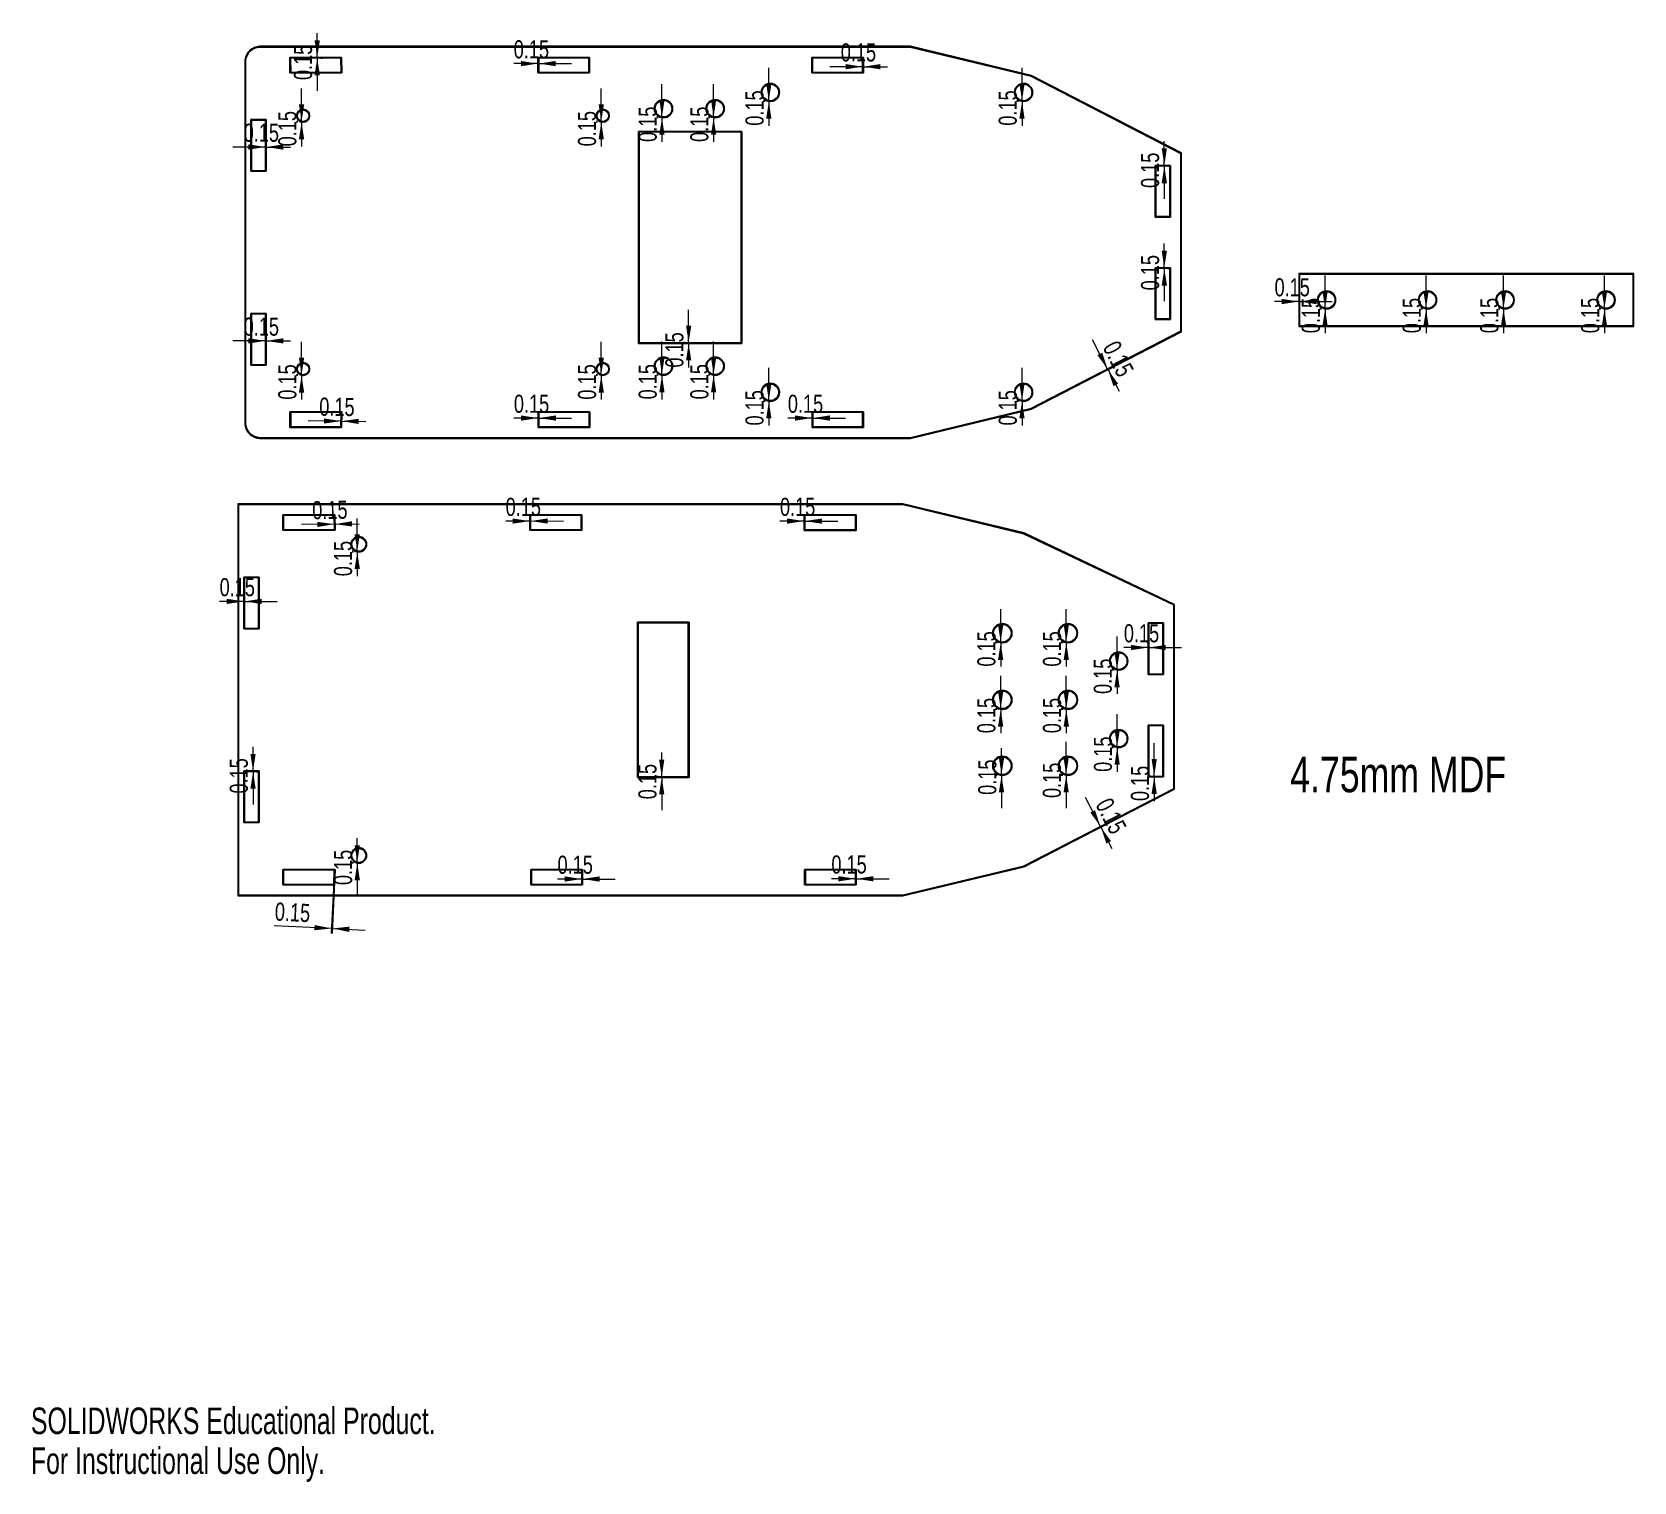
# Model space of a CAD drawing. Header units: millimetres. Extents: x 0 to 310, y 0 to 280.
import ezdxf

# ---------------------------------------------------------------- set-up
doc = ezdxf.new("R2010")
doc.units = ezdxf.units.MM
doc.styles.add('SLDTEXTSTYLE0', font='TXT', dxfattribs={"width": 0.75})
doc.styles.add('SLDTEXTSTYLE1', font='TXT', dxfattribs={"width": 0.7})
doc.dimstyles.new('SLDDIMSTYLE0', dxfattribs={"dimtxt": 3.5, "dimasz": 3.302, "dimexe": 0, "dimexo": 0.0625, "dimgap": 0.875, "dimtad": 1, "dimrnd": 1e-09, "dimdsep": 46, "dimtxsty": 'SLDTEXTSTYLE0', "dimsah": 1, "dimcen": 0.09, "dimadec": 0, "dimazin": 2, "dimtfac": 1, "dimtmove": 0, "dimatfit": 0, "dimfxl": 1, "dimfrac": 2, "dimtolj": 1, "dimtzin": 12, "dimarcsym": 0})

msp = doc.modelspace()

# ---------------------------------------------------------------- texts
at = {"color": 7, "linetype": 'Continuous', "lineweight": 0, "insert": (243.722, 140.232), "char_height": 6.8792, "attachment_point": 1, "style": 'SLDTEXTSTYLE0'}
msp.add_mtext('4.75mm MDF', dxfattribs=at)
at = {"color": 7, "linetype": 'Continuous', "char_height": 5.1381, "attachment_point": 1, "style": 'SLDTEXTSTYLE1'}
for s, insert in [('SOLIDWORKS Educational Product.', (0, 14.331)), ('For Instructional Use Only.', (0, 6.623))]:
    msp.add_mtext(s, dxfattribs=dict(at, insert=insert))

# ---------------------------------------------------------------- blocks, each defined once
blk = doc.blocks.new('_D')
at = {"color": 7, "linetype": 'Continuous', "lineweight": 0}
for p, q in [((132.12, 263.98), (132.12, 270.33)), ((131.42, 263.98), (131.12, 263.98)), ((131.42, 263.83), (131.12, 263.83)), ((132.12, 263.98), (132.12, 263.83)), ((132.12, 263.83), (132.12, 259.15))]:
    blk.add_line(p, q, dxfattribs=at)
at = {"color": 7, "linetype": 'Continuous', "lineweight": 18}
for points in [[(132.12, 263.98), (132.63, 267.28), (131.62, 267.28)], [(132.12, 263.83), (131.62, 260.53), (132.63, 260.53)]]:
    blk.add_solid(points, dxfattribs=at)
at = {"color": 7, "linetype": 'Continuous', "lineweight": 18, "insert": (127.61, 259.15), "char_height": 3.5, "attachment_point": 1, "rotation": 90, "style": 'SLDTEXTSTYLE0'}
blk.add_mtext('0.15', dxfattribs=at)
blk = doc.blocks.new('_D_1')
at = {"color": 7, "linetype": 'Continuous', "lineweight": 0}
for p, q in [((142.81, 267.12), (142.81, 273.47)), ((142.11, 267.12), (141.81, 267.12)), ((142.11, 266.97), (141.81, 266.97)), ((142.81, 267.12), (142.81, 266.97)), ((142.81, 266.97), (142.81, 262.3))]:
    blk.add_line(p, q, dxfattribs=at)
at = {"color": 7, "linetype": 'Continuous', "lineweight": 18}
for points in [[(142.81, 267.12), (143.31, 270.42), (142.3, 270.42)], [(142.81, 266.97), (142.3, 263.67), (143.31, 263.67)]]:
    blk.add_solid(points, dxfattribs=at)
at = {"color": 7, "linetype": 'Continuous', "lineweight": 18, "insert": (138.29, 262.3), "char_height": 3.5, "attachment_point": 1, "rotation": 90, "style": 'SLDTEXTSTYLE0'}
blk.add_mtext('0.15', dxfattribs=at)
blk = doc.blocks.new('_D_2')
at = {"color": 7, "linetype": 'Continuous', "lineweight": 0}
for p, q in [((110.38, 263.12), (110.38, 269.47)), ((109.68, 263.12), (109.38, 263.12)), ((109.68, 262.97), (109.38, 262.97)), ((110.38, 263.12), (110.38, 262.97)), ((110.38, 262.97), (110.38, 258.3))]:
    blk.add_line(p, q, dxfattribs=at)
at = {"color": 7, "linetype": 'Continuous', "lineweight": 18}
for points in [[(110.38, 263.12), (110.89, 266.42), (109.87, 266.42)], [(110.38, 262.97), (109.87, 259.67), (110.89, 259.67)]]:
    blk.add_solid(points, dxfattribs=at)
at = {"color": 7, "linetype": 'Continuous', "lineweight": 18, "insert": (105.87, 258.3), "char_height": 3.5, "attachment_point": 1, "rotation": 90, "style": 'SLDTEXTSTYLE0'}
blk.add_mtext('0.15', dxfattribs=at)
blk = doc.blocks.new('_D_3')
at = {"color": 7, "linetype": 'Continuous', "lineweight": 0}
for p, q in [((122.12, 263.98), (122.12, 270.33)), ((121.42, 263.98), (121.12, 263.98)), ((121.42, 263.83), (121.12, 263.83)), ((122.12, 263.98), (122.12, 263.83)), ((122.12, 263.83), (122.12, 259.15))]:
    blk.add_line(p, q, dxfattribs=at)
at = {"color": 7, "linetype": 'Continuous', "lineweight": 18}
for points in [[(122.12, 263.98), (122.63, 267.28), (121.62, 267.28)], [(122.12, 263.83), (121.62, 260.53), (122.63, 260.53)]]:
    blk.add_solid(points, dxfattribs=at)
at = {"color": 7, "linetype": 'Continuous', "lineweight": 18, "insert": (117.61, 259.15), "char_height": 3.5, "attachment_point": 1, "rotation": 90, "style": 'SLDTEXTSTYLE0'}
blk.add_mtext('0.15', dxfattribs=at)
blk = doc.blocks.new('_D_4')
at = {"color": 7, "linetype": 'Continuous', "lineweight": 0}
for p, q in [((127.29, 220.33), (127.29, 226.68)), ((126.59, 220.33), (126.29, 220.33)), ((126.59, 220.18), (126.29, 220.18)), ((127.29, 220.33), (127.29, 220.18)), ((127.29, 220.18), (127.29, 215.5))]:
    blk.add_line(p, q, dxfattribs=at)
at = {"color": 7, "linetype": 'Continuous', "lineweight": 18}
for points in [[(127.29, 220.33), (127.8, 223.63), (126.79, 223.63)], [(127.29, 220.18), (126.79, 216.88), (127.8, 216.88)]]:
    blk.add_solid(points, dxfattribs=at)
at = {"color": 7, "linetype": 'Continuous', "lineweight": 18, "insert": (122.78, 215.5), "char_height": 3.5, "attachment_point": 1, "rotation": 90, "style": 'SLDTEXTSTYLE0'}
blk.add_mtext('0.15', dxfattribs=at)
blk = doc.blocks.new('_D_5')
at = {"color": 7, "linetype": 'Continuous', "lineweight": 0}
for p, q in [((110.38, 214.12), (110.38, 220.47)), ((109.68, 214.12), (109.38, 214.12)), ((109.68, 213.97), (109.38, 213.97)), ((110.38, 214.12), (110.38, 213.97)), ((110.38, 213.97), (110.38, 209.3))]:
    blk.add_line(p, q, dxfattribs=at)
at = {"color": 7, "linetype": 'Continuous', "lineweight": 18}
for points in [[(110.38, 214.12), (110.89, 217.42), (109.87, 217.42)], [(110.38, 213.97), (109.87, 210.67), (110.89, 210.67)]]:
    blk.add_solid(points, dxfattribs=at)
at = {"color": 7, "linetype": 'Continuous', "lineweight": 18, "insert": (105.87, 209.3), "char_height": 3.5, "attachment_point": 1, "rotation": 90, "style": 'SLDTEXTSTYLE0'}
blk.add_mtext('0.15', dxfattribs=at)
blk = doc.blocks.new('_D_6')
at = {"color": 7, "linetype": 'Continuous', "lineweight": 0}
for p, q in [((122.12, 214.18), (122.12, 220.53)), ((121.42, 214.18), (121.12, 214.18)), ((121.42, 214.03), (121.12, 214.03)), ((122.12, 214.18), (122.12, 214.03)), ((122.12, 214.03), (122.12, 209.35))]:
    blk.add_line(p, q, dxfattribs=at)
at = {"color": 7, "linetype": 'Continuous', "lineweight": 18}
for points in [[(122.12, 214.18), (122.63, 217.48), (121.62, 217.48)], [(122.12, 214.03), (121.62, 210.73), (122.63, 210.73)]]:
    blk.add_solid(points, dxfattribs=at)
at = {"color": 7, "linetype": 'Continuous', "lineweight": 18, "insert": (117.61, 209.35), "char_height": 3.5, "attachment_point": 1, "rotation": 90, "style": 'SLDTEXTSTYLE0'}
blk.add_mtext('0.15', dxfattribs=at)
blk = doc.blocks.new('_D_7')
at = {"color": 7, "linetype": 'Continuous', "lineweight": 0}
for p, q in [((132.12, 214.18), (132.12, 220.53)), ((131.42, 214.18), (131.12, 214.18)), ((131.42, 214.03), (131.12, 214.03)), ((132.12, 214.18), (132.12, 214.03)), ((132.12, 214.03), (132.12, 209.35))]:
    blk.add_line(p, q, dxfattribs=at)
at = {"color": 7, "linetype": 'Continuous', "lineweight": 18}
for points in [[(132.12, 214.18), (132.63, 217.48), (131.62, 217.48)], [(132.12, 214.03), (131.62, 210.73), (132.63, 210.73)]]:
    blk.add_solid(points, dxfattribs=at)
at = {"color": 7, "linetype": 'Continuous', "lineweight": 18, "insert": (127.61, 209.35), "char_height": 3.5, "attachment_point": 1, "rotation": 90, "style": 'SLDTEXTSTYLE0'}
blk.add_mtext('0.15', dxfattribs=at)
blk = doc.blocks.new('_D_8')
at = {"color": 7, "linetype": 'Continuous', "lineweight": 0}
for p, q in [((142.81, 209.12), (142.81, 215.47)), ((142.11, 209.12), (141.81, 209.12)), ((142.11, 208.97), (141.81, 208.97)), ((142.81, 209.12), (142.81, 208.97)), ((142.81, 208.97), (142.81, 204.3))]:
    blk.add_line(p, q, dxfattribs=at)
at = {"color": 7, "linetype": 'Continuous', "lineweight": 18}
for points in [[(142.81, 209.12), (143.31, 212.42), (142.3, 212.42)], [(142.81, 208.97), (142.3, 205.67), (143.31, 205.67)]]:
    blk.add_solid(points, dxfattribs=at)
at = {"color": 7, "linetype": 'Continuous', "lineweight": 18, "insert": (138.29, 204.3), "char_height": 3.5, "attachment_point": 1, "rotation": 90, "style": 'SLDTEXTSTYLE0'}
blk.add_mtext('0.15', dxfattribs=at)
blk = doc.blocks.new('_D_9')
at = {"color": 7, "linetype": 'Continuous', "lineweight": 0}
for p, q in [((151.17, 205.74), (146.49, 205.74)), ((151.17, 206.44), (151.17, 206.74)), ((151.32, 205.74), (151.17, 205.74)), ((151.32, 206.44), (151.32, 206.74)), ((151.32, 205.74), (157.67, 205.74))]:
    blk.add_line(p, q, dxfattribs=at)
at = {"color": 7, "linetype": 'Continuous', "lineweight": 18}
for points in [[(151.17, 205.74), (147.86, 206.25), (147.86, 205.23)], [(151.32, 205.74), (154.62, 205.23), (154.62, 206.25)]]:
    blk.add_solid(points, dxfattribs=at)
at = {"color": 7, "linetype": 'Continuous', "lineweight": 18, "insert": (146.49, 210.25), "char_height": 3.5, "attachment_point": 1, "style": 'SLDTEXTSTYLE0'}
blk.add_mtext('0.15', dxfattribs=at)
blk = doc.blocks.new('_D_10')
at = {"color": 7, "linetype": 'Continuous', "lineweight": 0}
for p, q in [((219.35, 234.82), (219.35, 239.5)), ((219.35, 234.67), (219.35, 234.82)), ((219.35, 234.67), (219.35, 228.32)), ((220.05, 234.82), (220.35, 234.82)), ((220.05, 234.67), (220.35, 234.67))]:
    blk.add_line(p, q, dxfattribs=at)
at = {"color": 7, "linetype": 'Continuous', "lineweight": 18}
for points in [[(219.35, 234.82), (219.86, 238.12), (218.84, 238.12)], [(219.35, 234.67), (218.84, 231.37), (219.86, 231.37)]]:
    blk.add_solid(points, dxfattribs=at)
at = {"color": 7, "linetype": 'Continuous', "lineweight": 18, "insert": (214.84, 230.45), "char_height": 3.5, "attachment_point": 1, "rotation": 90, "style": 'SLDTEXTSTYLE0'}
blk.add_mtext('0.15', dxfattribs=at)
blk = doc.blocks.new('_D_11')
at = {"color": 7, "linetype": 'Continuous', "lineweight": 0}
for p, q in [((219.35, 254.62), (219.35, 259.3)), ((219.35, 254.47), (219.35, 254.62)), ((219.35, 254.47), (219.35, 248.12)), ((220.05, 254.62), (220.35, 254.62)), ((220.05, 254.47), (220.35, 254.47))]:
    blk.add_line(p, q, dxfattribs=at)
at = {"color": 7, "linetype": 'Continuous', "lineweight": 18}
for points in [[(219.35, 254.62), (219.86, 257.92), (218.84, 257.92)], [(219.35, 254.47), (218.84, 251.17), (219.86, 251.17)]]:
    blk.add_solid(points, dxfattribs=at)
at = {"color": 7, "linetype": 'Continuous', "lineweight": 18, "insert": (214.84, 250.25), "char_height": 3.5, "attachment_point": 1, "rotation": 90, "style": 'SLDTEXTSTYLE0'}
blk.add_mtext('0.15', dxfattribs=at)
blk = doc.blocks.new('_D_12')
at = {"color": 7, "linetype": 'Continuous', "lineweight": 0}
for p, q in [((191.81, 267.12), (191.81, 273.47)), ((191.11, 267.12), (190.81, 267.12)), ((191.11, 266.97), (190.81, 266.97)), ((191.81, 267.12), (191.81, 266.97)), ((191.81, 266.97), (191.81, 262.3))]:
    blk.add_line(p, q, dxfattribs=at)
at = {"color": 7, "linetype": 'Continuous', "lineweight": 18}
for points in [[(191.81, 267.12), (192.31, 270.42), (191.3, 270.42)], [(191.81, 266.97), (191.3, 263.67), (192.31, 263.67)]]:
    blk.add_solid(points, dxfattribs=at)
at = {"color": 7, "linetype": 'Continuous', "lineweight": 18, "insert": (187.29, 262.3), "char_height": 3.5, "attachment_point": 1, "rotation": 90, "style": 'SLDTEXTSTYLE0'}
blk.add_mtext('0.15', dxfattribs=at)
blk = doc.blocks.new('_D_13')
at = {"color": 7, "linetype": 'Continuous', "lineweight": 0}
for p, q in [((160.96, 273.71), (154.61, 273.71)), ((160.96, 273.71), (161.11, 273.71)), ((160.96, 273.01), (160.96, 272.71)), ((161.11, 273.71), (165.78, 273.71)), ((161.11, 273.01), (161.11, 272.71))]:
    blk.add_line(p, q, dxfattribs=at)
at = {"color": 7, "linetype": 'Continuous', "lineweight": 18}
for points in [[(160.96, 273.71), (157.65, 274.22), (157.65, 273.2)], [(161.11, 273.71), (164.41, 273.2), (164.41, 274.22)]]:
    blk.add_solid(points, dxfattribs=at)
at = {"color": 7, "linetype": 'Continuous', "lineweight": 18, "insert": (156.73, 278.22), "char_height": 3.5, "attachment_point": 1, "style": 'SLDTEXTSTYLE0'}
blk.add_mtext('0.15', dxfattribs=at)
blk = doc.blocks.new('_D_14')
at = {"color": 7, "linetype": 'Continuous', "lineweight": 0}
for p, q in [((208.38, 215.21), (205.47, 220.85)), ((208.45, 215.08), (208.38, 215.21)), ((208.45, 215.08), (210.59, 210.92)), ((209, 215.53), (209.27, 215.67)), ((209.07, 215.4), (209.34, 215.53))]:
    blk.add_line(p, q, dxfattribs=at)
at = {"color": 7, "linetype": 'Continuous', "lineweight": 18}
for points in [[(208.38, 215.21), (207.32, 218.38), (206.41, 217.91)], [(208.45, 215.08), (209.51, 211.91), (210.41, 212.37)]]:
    blk.add_solid(points, dxfattribs=at)
at = {"color": 7, "linetype": 'Continuous', "lineweight": 18, "insert": (210.45, 221.03), "char_height": 3.5, "attachment_point": 1, "rotation": 297.2913, "style": 'SLDTEXTSTYLE0'}
blk.add_mtext('0.15', dxfattribs=at)
blk = doc.blocks.new('_D_15')
at = {"color": 7, "linetype": 'Continuous', "lineweight": 0}
for p, q in [((45.4, 258.17), (39.05, 258.17)), ((45.4, 258.17), (45.55, 258.17)), ((45.4, 257.47), (45.4, 257.17)), ((45.55, 258.17), (50.23, 258.17)), ((45.55, 257.47), (45.55, 257.17))]:
    blk.add_line(p, q, dxfattribs=at)
at = {"color": 7, "linetype": 'Continuous', "lineweight": 18}
for points in [[(45.4, 258.17), (42.1, 258.68), (42.1, 257.66)], [(45.55, 258.17), (48.85, 257.66), (48.85, 258.68)]]:
    blk.add_solid(points, dxfattribs=at)
at = {"color": 7, "linetype": 'Continuous', "lineweight": 18, "insert": (41.18, 262.68), "char_height": 3.5, "attachment_point": 1, "style": 'SLDTEXTSTYLE0'}
blk.add_mtext('0.15', dxfattribs=at)
blk = doc.blocks.new('_D_16')
at = {"color": 7, "linetype": 'Continuous', "lineweight": 0}
for p, q in [((52.38, 263.12), (52.38, 269.47)), ((51.68, 263.12), (51.38, 263.12)), ((51.68, 262.97), (51.38, 262.97)), ((52.38, 263.12), (52.38, 262.97)), ((52.38, 262.97), (52.38, 258.3))]:
    blk.add_line(p, q, dxfattribs=at)
at = {"color": 7, "linetype": 'Continuous', "lineweight": 18}
for points in [[(52.38, 263.12), (52.89, 266.42), (51.87, 266.42)], [(52.38, 262.97), (51.87, 259.67), (52.89, 259.67)]]:
    blk.add_solid(points, dxfattribs=at)
at = {"color": 7, "linetype": 'Continuous', "lineweight": 18, "insert": (47.87, 258.3), "char_height": 3.5, "attachment_point": 1, "rotation": 90, "style": 'SLDTEXTSTYLE0'}
blk.add_mtext('0.15', dxfattribs=at)
blk = doc.blocks.new('_D_17')
at = {"color": 7, "linetype": 'Continuous', "lineweight": 0}
for p, q in [((52.38, 214.12), (52.38, 220.47)), ((51.68, 214.12), (51.38, 214.12)), ((51.68, 213.97), (51.38, 213.97)), ((52.38, 214.12), (52.38, 213.97)), ((52.38, 213.97), (52.38, 209.3))]:
    blk.add_line(p, q, dxfattribs=at)
at = {"color": 7, "linetype": 'Continuous', "lineweight": 18}
for points in [[(52.38, 214.12), (52.89, 217.42), (51.87, 217.42)], [(52.38, 213.97), (51.87, 210.67), (52.89, 210.67)]]:
    blk.add_solid(points, dxfattribs=at)
at = {"color": 7, "linetype": 'Continuous', "lineweight": 18, "insert": (47.87, 209.3), "char_height": 3.5, "attachment_point": 1, "rotation": 90, "style": 'SLDTEXTSTYLE0'}
blk.add_mtext('0.15', dxfattribs=at)
blk = doc.blocks.new('_D_18')
at = {"color": 7, "linetype": 'Continuous', "lineweight": 0}
for p, q in [((45.4, 220.67), (39.05, 220.67)), ((45.4, 220.67), (45.55, 220.67)), ((45.55, 220.67), (50.23, 220.67)), ((45.4, 219.97), (45.4, 219.67)), ((45.55, 219.97), (45.55, 219.67))]:
    blk.add_line(p, q, dxfattribs=at)
at = {"color": 7, "linetype": 'Continuous', "lineweight": 18}
for points in [[(45.4, 220.67), (42.1, 221.18), (42.1, 220.16)], [(45.55, 220.67), (48.85, 220.16), (48.85, 221.18)]]:
    blk.add_solid(points, dxfattribs=at)
at = {"color": 7, "linetype": 'Continuous', "lineweight": 18, "insert": (41.18, 225.18), "char_height": 3.5, "attachment_point": 1, "style": 'SLDTEXTSTYLE0'}
blk.add_mtext('0.15', dxfattribs=at)
blk = doc.blocks.new('_D_19')
at = {"color": 7, "linetype": 'Continuous', "lineweight": 0}
for p, q in [((60, 205.14), (53.65, 205.21)), ((60, 205.14), (60.15, 205.14)), ((60.15, 205.14), (64.83, 205.08)), ((59.99, 204.44), (59.99, 204.14)), ((60.14, 204.44), (60.14, 204.14))]:
    blk.add_line(p, q, dxfattribs=at)
at = {"color": 7, "linetype": 'Continuous', "lineweight": 18}
for points in [[(60, 205.14), (56.71, 205.68), (56.7, 204.67)], [(60.15, 205.14), (63.45, 204.59), (63.46, 205.61)]]:
    blk.add_solid(points, dxfattribs=at)
at = {"color": 7, "linetype": 'Continuous', "lineweight": 18, "insert": (55.83, 209.7), "char_height": 3.5, "attachment_point": 1, "rotation": 359.354, "style": 'SLDTEXTSTYLE0'}
blk.add_mtext('0.15', dxfattribs=at)
blk = doc.blocks.new('_D_20')
at = {"color": 7, "linetype": 'Continuous', "lineweight": 0}
for p, q in [((98.15, 205.74), (93.47, 205.73)), ((98.15, 206.44), (98.15, 206.74)), ((98.3, 205.74), (98.15, 205.74)), ((98.3, 206.44), (98.3, 206.74)), ((98.3, 205.74), (104.65, 205.74))]:
    blk.add_line(p, q, dxfattribs=at)
at = {"color": 7, "linetype": 'Continuous', "lineweight": 18}
for points in [[(98.15, 205.74), (94.85, 206.24), (94.85, 205.23)], [(98.3, 205.74), (101.6, 205.23), (101.6, 206.25)]]:
    blk.add_solid(points, dxfattribs=at)
at = {"color": 7, "linetype": 'Continuous', "lineweight": 18, "insert": (93.47, 210.25), "char_height": 3.5, "attachment_point": 1, "rotation": 0.0227, "style": 'SLDTEXTSTYLE0'}
blk.add_mtext('0.15', dxfattribs=at)
blk = doc.blocks.new('_D_21')
at = {"color": 7, "linetype": 'Continuous', "lineweight": 0}
for p, q in [((191.81, 209.12), (191.81, 215.47)), ((191.11, 209.12), (190.81, 209.12)), ((191.11, 208.97), (190.81, 208.97)), ((191.81, 209.12), (191.81, 208.97)), ((191.81, 208.97), (191.81, 204.3))]:
    blk.add_line(p, q, dxfattribs=at)
at = {"color": 7, "linetype": 'Continuous', "lineweight": 18}
for points in [[(191.81, 209.12), (192.31, 212.42), (191.3, 212.42)], [(191.81, 208.97), (191.3, 205.67), (192.31, 205.67)]]:
    blk.add_solid(points, dxfattribs=at)
at = {"color": 7, "linetype": 'Continuous', "lineweight": 18, "insert": (187.29, 204.3), "char_height": 3.5, "attachment_point": 1, "rotation": 90, "style": 'SLDTEXTSTYLE0'}
blk.add_mtext('0.15', dxfattribs=at)
blk = doc.blocks.new('_D_22')
at = {"color": 7, "linetype": 'Continuous', "lineweight": 0}
for p, q in [((55.41, 275.51), (55.41, 280.18)), ((55.41, 275.36), (55.41, 275.51)), ((55.41, 275.36), (55.41, 269.01)), ((56.11, 275.51), (56.41, 275.51)), ((56.11, 275.36), (56.41, 275.36))]:
    blk.add_line(p, q, dxfattribs=at)
at = {"color": 7, "linetype": 'Continuous', "lineweight": 18}
for points in [[(55.41, 275.51), (55.92, 278.81), (54.9, 278.81)], [(55.41, 275.36), (54.9, 272.06), (55.92, 272.06)]]:
    blk.add_solid(points, dxfattribs=at)
at = {"color": 7, "linetype": 'Continuous', "lineweight": 18, "insert": (50.9, 271.13), "char_height": 3.5, "attachment_point": 1, "rotation": 90, "style": 'SLDTEXTSTYLE0'}
blk.add_mtext('0.15', dxfattribs=at)
blk = doc.blocks.new('_D_23')
at = {"color": 7, "linetype": 'Continuous', "lineweight": 0}
for p, q in [((98.12, 274.31), (93.45, 274.31)), ((98.12, 275.01), (98.12, 275.31)), ((98.27, 274.31), (98.12, 274.31)), ((98.27, 275.01), (98.27, 275.31)), ((98.27, 274.31), (104.62, 274.31))]:
    blk.add_line(p, q, dxfattribs=at)
at = {"color": 7, "linetype": 'Continuous', "lineweight": 18}
for points in [[(98.12, 274.31), (94.82, 274.81), (94.82, 273.8)], [(98.27, 274.31), (101.57, 273.8), (101.57, 274.82)]]:
    blk.add_solid(points, dxfattribs=at)
at = {"color": 7, "linetype": 'Continuous', "lineweight": 18, "insert": (93.44, 278.82), "char_height": 3.5, "attachment_point": 1, "rotation": 0.0227, "style": 'SLDTEXTSTYLE0'}
blk.add_mtext('0.15', dxfattribs=at)
blk = doc.blocks.new('_D_24')
at = {"color": 7, "linetype": 'Continuous', "lineweight": 0}
for p, q in [((207, 126.72), (204.1, 132.37)), ((207.6, 127.03), (207.89, 127.18)), ((207.07, 126.59), (207, 126.72)), ((207.07, 126.59), (209.18, 122.49)), ((207.66, 126.89), (207.96, 127.05))]:
    blk.add_line(p, q, dxfattribs=at)
at = {"color": 7, "linetype": 'Continuous', "lineweight": 18}
for points in [[(207, 126.72), (205.94, 129.89), (205.04, 129.43)], [(207.07, 126.59), (208.13, 123.42), (209.03, 123.89)]]:
    blk.add_solid(points, dxfattribs=at)
at = {"color": 7, "linetype": 'Continuous', "lineweight": 18, "insert": (209.05, 132.6), "char_height": 3.5, "attachment_point": 1, "rotation": 297.2292, "style": 'SLDTEXTSTYLE0'}
blk.add_mtext('0.15', dxfattribs=at)
blk = doc.blocks.new('_D_25')
at = {"color": 7, "linetype": 'Continuous', "lineweight": 0}
for p, q in [((159.59, 116.62), (154.92, 116.62)), ((159.59, 116.62), (159.74, 116.62)), ((159.59, 115.92), (159.59, 115.62)), ((159.74, 116.62), (166.09, 116.62)), ((159.74, 115.92), (159.74, 115.62))]:
    blk.add_line(p, q, dxfattribs=at)
at = {"color": 7, "linetype": 'Continuous', "lineweight": 18}
for points in [[(159.59, 116.62), (156.29, 117.12), (156.29, 116.11)], [(159.74, 116.62), (163.05, 116.11), (163.05, 117.12)]]:
    blk.add_solid(points, dxfattribs=at)
at = {"color": 7, "linetype": 'Continuous', "lineweight": 18, "insert": (154.92, 121.13), "char_height": 3.5, "attachment_point": 1, "style": 'SLDTEXTSTYLE0'}
blk.add_mtext('0.15', dxfattribs=at)
blk = doc.blocks.new('_D_26')
at = {"color": 7, "linetype": 'Continuous', "lineweight": 0}
for p, q in [((106.59, 116.57), (101.92, 116.57)), ((106.59, 116.57), (106.74, 116.57)), ((106.59, 115.92), (106.59, 115.57)), ((106.74, 116.57), (113.09, 116.57)), ((106.74, 115.92), (106.74, 115.57))]:
    blk.add_line(p, q, dxfattribs=at)
at = {"color": 7, "linetype": 'Continuous', "lineweight": 18}
for points in [[(106.59, 116.57), (103.29, 117.08), (103.29, 116.06)], [(106.74, 116.57), (110.05, 116.06), (110.05, 117.08)]]:
    blk.add_solid(points, dxfattribs=at)
at = {"color": 7, "linetype": 'Continuous', "lineweight": 18, "insert": (101.92, 121.08), "char_height": 3.5, "attachment_point": 1, "rotation": 359.9952, "style": 'SLDTEXTSTYLE0'}
blk.add_mtext('0.15', dxfattribs=at)
blk = doc.blocks.new('_D_27')
at = {"color": 7, "linetype": 'Continuous', "lineweight": 0}
for p, q in [((63.16, 119.78), (63.16, 124.45)), ((62.46, 119.78), (62.16, 119.78)), ((62.46, 119.63), (62.16, 119.63)), ((63.16, 119.78), (63.16, 119.63)), ((63.16, 119.63), (63.16, 113.28))]:
    blk.add_line(p, q, dxfattribs=at)
at = {"color": 7, "linetype": 'Continuous', "lineweight": 18}
for points in [[(63.16, 119.78), (63.67, 123.08), (62.65, 123.08)], [(63.16, 119.63), (62.65, 116.33), (63.67, 116.33)]]:
    blk.add_solid(points, dxfattribs=at)
at = {"color": 7, "linetype": 'Continuous', "lineweight": 18, "insert": (58.65, 115.4), "char_height": 3.5, "attachment_point": 1, "rotation": 90, "style": 'SLDTEXTSTYLE0'}
blk.add_mtext('0.15', dxfattribs=at)
blk = doc.blocks.new('_D_28')
at = {"color": 7, "linetype": 'Continuous', "lineweight": 0}
for p, q in [((42.99, 137.47), (42.99, 142.15)), ((42.99, 137.32), (42.99, 137.47)), ((42.99, 137.32), (42.99, 130.97)), ((43.69, 137.47), (43.99, 137.47)), ((43.69, 137.32), (43.99, 137.32))]:
    blk.add_line(p, q, dxfattribs=at)
at = {"color": 7, "linetype": 'Continuous', "lineweight": 18}
for points in [[(42.99, 137.47), (43.5, 140.78), (42.48, 140.78)], [(42.99, 137.32), (42.48, 134.02), (43.5, 134.02)]]:
    blk.add_solid(points, dxfattribs=at)
at = {"color": 7, "linetype": 'Continuous', "lineweight": 18, "insert": (38.48, 133.1), "char_height": 3.5, "attachment_point": 1, "rotation": 90, "style": 'SLDTEXTSTYLE0'}
blk.add_mtext('0.15', dxfattribs=at)
blk = doc.blocks.new('_D_29')
at = {"color": 7, "linetype": 'Continuous', "lineweight": 0}
for p, q in [((41.19, 170.97), (41.19, 171.27)), ((41.34, 170.97), (41.34, 171.27)), ((41.19, 170.27), (36.52, 170.27)), ((41.34, 170.27), (41.19, 170.27)), ((41.34, 170.27), (47.69, 170.27))]:
    blk.add_line(p, q, dxfattribs=at)
at = {"color": 7, "linetype": 'Continuous', "lineweight": 18}
for points in [[(41.19, 170.27), (37.89, 170.78), (37.89, 169.77)], [(41.34, 170.27), (44.64, 169.77), (44.64, 170.78)]]:
    blk.add_solid(points, dxfattribs=at)
at = {"color": 7, "linetype": 'Continuous', "lineweight": 18, "insert": (36.52, 174.78), "char_height": 3.5, "attachment_point": 1, "style": 'SLDTEXTSTYLE0'}
blk.add_mtext('0.15', dxfattribs=at)
blk = doc.blocks.new('_D_30')
at = {"color": 7, "linetype": 'Continuous', "lineweight": 0}
for p, q in [((58.71, 185.21), (52.36, 185.12)), ((58.71, 185.21), (58.86, 185.22)), ((58.72, 184.52), (58.73, 184.22)), ((58.86, 185.22), (63.53, 185.29)), ((58.87, 184.52), (58.88, 184.22))]:
    blk.add_line(p, q, dxfattribs=at)
at = {"color": 7, "linetype": 'Continuous', "lineweight": 18}
for points in [[(58.71, 185.21), (55.4, 185.67), (55.42, 184.66)], [(58.86, 185.22), (62.17, 184.76), (62.15, 185.78)]]:
    blk.add_solid(points, dxfattribs=at)
at = {"color": 7, "linetype": 'Continuous', "lineweight": 18, "insert": (54.41, 189.66), "char_height": 3.5, "attachment_point": 1, "rotation": 0.8939, "style": 'SLDTEXTSTYLE0'}
blk.add_mtext('0.15', dxfattribs=at)
blk = doc.blocks.new('_D_31')
at = {"color": 7, "linetype": 'Continuous', "lineweight": 0}
for p, q in [((63.16, 179.97), (63.16, 186.32)), ((62.46, 179.97), (62.16, 179.97)), ((62.46, 179.82), (62.16, 179.82)), ((63.16, 179.97), (63.16, 179.82)), ((63.16, 179.82), (63.16, 175.14))]:
    blk.add_line(p, q, dxfattribs=at)
at = {"color": 7, "linetype": 'Continuous', "lineweight": 18}
for points in [[(63.16, 179.97), (63.67, 183.27), (62.65, 183.27)], [(63.16, 179.82), (62.65, 176.52), (63.67, 176.52)]]:
    blk.add_solid(points, dxfattribs=at)
at = {"color": 7, "linetype": 'Continuous', "lineweight": 18, "insert": (58.65, 175.14), "char_height": 3.5, "attachment_point": 1, "rotation": 90, "style": 'SLDTEXTSTYLE0'}
blk.add_mtext('0.15', dxfattribs=at)
blk = doc.blocks.new('_D_32')
at = {"color": 7, "linetype": 'Continuous', "lineweight": 0}
for p, q in [((96.55, 186.51), (96.55, 186.81)), ((96.7, 186.51), (96.7, 186.81)), ((96.56, 185.81), (91.88, 185.8)), ((96.71, 185.81), (96.56, 185.81)), ((96.71, 185.81), (103.06, 185.83))]:
    blk.add_line(p, q, dxfattribs=at)
at = {"color": 7, "linetype": 'Continuous', "lineweight": 18}
for points in [[(96.56, 185.81), (93.25, 186.31), (93.25, 185.3)], [(96.71, 185.81), (100.01, 185.32), (100.01, 186.33)]]:
    blk.add_solid(points, dxfattribs=at)
at = {"color": 7, "linetype": 'Continuous', "lineweight": 18, "insert": (91.87, 190.31), "char_height": 3.5, "attachment_point": 1, "rotation": 0.1534, "style": 'SLDTEXTSTYLE0'}
blk.add_mtext('0.15', dxfattribs=at)
blk = doc.blocks.new('_D_33')
at = {"color": 7, "linetype": 'Continuous', "lineweight": 0}
for p, q in [((149.65, 186.51), (149.65, 186.81)), ((149.8, 186.51), (149.8, 186.81)), ((149.65, 185.81), (144.97, 185.81)), ((149.8, 185.81), (149.65, 185.81)), ((149.8, 185.81), (156.15, 185.81))]:
    blk.add_line(p, q, dxfattribs=at)
at = {"color": 7, "linetype": 'Continuous', "lineweight": 18}
for points in [[(149.65, 185.81), (146.35, 186.31), (146.35, 185.3)], [(149.8, 185.81), (153.1, 185.3), (153.1, 186.31)]]:
    blk.add_solid(points, dxfattribs=at)
at = {"color": 7, "linetype": 'Continuous', "lineweight": 18, "insert": (144.97, 190.32), "char_height": 3.5, "attachment_point": 1, "style": 'SLDTEXTSTYLE0'}
blk.add_mtext('0.15', dxfattribs=at)
blk = doc.blocks.new('_D_34')
at = {"color": 7, "linetype": 'Continuous', "lineweight": 0}
for p, q in [((122.08, 136.37), (122.08, 141.05)), ((121.38, 136.37), (121.08, 136.37)), ((121.38, 136.22), (121.08, 136.22)), ((122.08, 136.37), (122.08, 136.22)), ((122.08, 136.22), (122.08, 129.87))]:
    blk.add_line(p, q, dxfattribs=at)
at = {"color": 7, "linetype": 'Continuous', "lineweight": 18}
for points in [[(122.08, 136.37), (122.59, 139.68), (121.57, 139.68)], [(122.08, 136.22), (121.57, 132.92), (122.59, 132.92)]]:
    blk.add_solid(points, dxfattribs=at)
at = {"color": 7, "linetype": 'Continuous', "lineweight": 18, "insert": (117.57, 132), "char_height": 3.5, "attachment_point": 1, "rotation": 90, "style": 'SLDTEXTSTYLE0'}
blk.add_mtext('0.15', dxfattribs=at)
blk = doc.blocks.new('_D_35')
at = {"color": 7, "linetype": 'Continuous', "lineweight": 0}
for p, q in [((200.35, 136.77), (200.35, 143.12)), ((199.7, 136.77), (199.35, 136.77)), ((199.7, 136.62), (199.35, 136.62)), ((200.35, 136.77), (200.35, 136.62)), ((200.35, 136.62), (200.35, 130.27))]:
    blk.add_line(p, q, dxfattribs=at)
at = {"color": 7, "linetype": 'Continuous', "lineweight": 18}
for points in [[(200.35, 136.77), (200.86, 140.07), (199.84, 140.07)], [(200.35, 136.62), (199.84, 133.32), (200.86, 133.32)]]:
    blk.add_solid(points, dxfattribs=at)
at = {"color": 7, "linetype": 'Continuous', "lineweight": 18, "insert": (195.84, 132.24), "char_height": 3.5, "attachment_point": 1, "rotation": 90, "style": 'SLDTEXTSTYLE0'}
blk.add_mtext('0.15', dxfattribs=at)
blk = doc.blocks.new('_D_36')
at = {"color": 7, "linetype": 'Continuous', "lineweight": 0}
for p, q in [((187.84, 136.77), (187.84, 141.9)), ((187, 136.77), (186.84, 136.77)), ((187, 136.62), (186.84, 136.62)), ((187.84, 136.77), (187.84, 136.62)), ((187.84, 136.62), (187.84, 130.27))]:
    blk.add_line(p, q, dxfattribs=at)
at = {"color": 7, "linetype": 'Continuous', "lineweight": 18}
for points in [[(187.84, 136.77), (188.35, 140.07), (187.33, 140.07)], [(187.84, 136.62), (187.33, 133.32), (188.35, 133.32)]]:
    blk.add_solid(points, dxfattribs=at)
at = {"color": 7, "linetype": 'Continuous', "lineweight": 18, "insert": (183.33, 132.85), "char_height": 3.5, "attachment_point": 1, "rotation": 90, "style": 'SLDTEXTSTYLE0'}
blk.add_mtext('0.15', dxfattribs=at)
blk = doc.blocks.new('_D_37')
at = {"color": 7, "linetype": 'Continuous', "lineweight": 0}
for p, q in [((187.68, 149.52), (187.68, 155.87)), ((187, 149.52), (186.68, 149.52)), ((187, 149.37), (186.68, 149.37)), ((187.68, 149.52), (187.68, 149.37)), ((187.68, 149.37), (187.68, 144.77))]:
    blk.add_line(p, q, dxfattribs=at)
at = {"color": 7, "linetype": 'Continuous', "lineweight": 18}
for points in [[(187.68, 149.52), (188.18, 152.83), (187.17, 152.83)], [(187.68, 149.37), (187.17, 146.07), (188.18, 146.07)]]:
    blk.add_solid(points, dxfattribs=at)
at = {"color": 7, "linetype": 'Continuous', "lineweight": 18, "insert": (183.16, 144.77), "char_height": 3.5, "attachment_point": 1, "rotation": 90, "style": 'SLDTEXTSTYLE0'}
blk.add_mtext('0.15', dxfattribs=at)
blk = doc.blocks.new('_D_38')
at = {"color": 7, "linetype": 'Continuous', "lineweight": 0}
for p, q in [((187.68, 162.42), (187.68, 168.77)), ((187, 162.42), (186.68, 162.42)), ((187, 162.27), (186.68, 162.27)), ((187.68, 162.42), (187.68, 162.27)), ((187.68, 162.27), (187.68, 157.66))]:
    blk.add_line(p, q, dxfattribs=at)
at = {"color": 7, "linetype": 'Continuous', "lineweight": 18}
for points in [[(187.68, 162.42), (188.18, 165.72), (187.17, 165.72)], [(187.68, 162.27), (187.17, 158.96), (188.18, 158.96)]]:
    blk.add_solid(points, dxfattribs=at)
at = {"color": 7, "linetype": 'Continuous', "lineweight": 18, "insert": (183.16, 157.66), "char_height": 3.5, "attachment_point": 1, "rotation": 90, "style": 'SLDTEXTSTYLE0'}
blk.add_mtext('0.15', dxfattribs=at)
blk = doc.blocks.new('_D_39')
at = {"color": 7, "linetype": 'Continuous', "lineweight": 0}
for p, q in [((200.38, 162.42), (200.38, 168.77)), ((199.7, 162.42), (199.38, 162.42)), ((199.7, 162.27), (199.38, 162.27)), ((200.38, 162.42), (200.38, 162.27)), ((200.38, 162.27), (200.38, 157.66))]:
    blk.add_line(p, q, dxfattribs=at)
at = {"color": 7, "linetype": 'Continuous', "lineweight": 18}
for points in [[(200.38, 162.42), (200.88, 165.72), (199.87, 165.72)], [(200.38, 162.27), (199.87, 158.96), (200.88, 158.96)]]:
    blk.add_solid(points, dxfattribs=at)
at = {"color": 7, "linetype": 'Continuous', "lineweight": 18, "insert": (195.86, 157.66), "char_height": 3.5, "attachment_point": 1, "rotation": 90, "style": 'SLDTEXTSTYLE0'}
blk.add_mtext('0.15', dxfattribs=at)
blk = doc.blocks.new('_D_40')
at = {"color": 7, "linetype": 'Continuous', "lineweight": 0}
for p, q in [((210.2, 157.12), (210.2, 163.47)), ((209.52, 157.12), (209.2, 157.12)), ((209.52, 156.97), (209.2, 156.97)), ((210.2, 157.12), (210.2, 156.97)), ((210.2, 156.97), (210.2, 152.37))]:
    blk.add_line(p, q, dxfattribs=at)
at = {"color": 7, "linetype": 'Continuous', "lineweight": 18}
for points in [[(210.2, 157.12), (210.71, 160.43), (209.7, 160.43)], [(210.2, 156.97), (209.7, 153.67), (210.71, 153.67)]]:
    blk.add_solid(points, dxfattribs=at)
at = {"color": 7, "linetype": 'Continuous', "lineweight": 18, "insert": (205.69, 152.37), "char_height": 3.5, "attachment_point": 1, "rotation": 90, "style": 'SLDTEXTSTYLE0'}
blk.add_mtext('0.15', dxfattribs=at)
blk = doc.blocks.new('_D_41')
at = {"color": 7, "linetype": 'Continuous', "lineweight": 0}
for p, q in [((200.38, 149.52), (200.38, 155.87)), ((199.7, 149.52), (199.38, 149.52)), ((199.7, 149.37), (199.38, 149.37)), ((200.38, 149.52), (200.38, 149.37)), ((200.38, 149.37), (200.38, 144.77))]:
    blk.add_line(p, q, dxfattribs=at)
at = {"color": 7, "linetype": 'Continuous', "lineweight": 18}
for points in [[(200.38, 149.52), (200.88, 152.83), (199.87, 152.83)], [(200.38, 149.37), (199.87, 146.07), (200.88, 146.07)]]:
    blk.add_solid(points, dxfattribs=at)
at = {"color": 7, "linetype": 'Continuous', "lineweight": 18, "insert": (195.86, 144.77), "char_height": 3.5, "attachment_point": 1, "rotation": 90, "style": 'SLDTEXTSTYLE0'}
blk.add_mtext('0.15', dxfattribs=at)
blk = doc.blocks.new('_D_42')
at = {"color": 7, "linetype": 'Continuous', "lineweight": 0}
for p, q in [((210.22, 142.12), (210.22, 148.47)), ((209.52, 142.12), (209.22, 142.12)), ((209.52, 141.97), (209.22, 141.97)), ((210.22, 142.12), (210.22, 141.97)), ((210.22, 141.97), (210.22, 137.3))]:
    blk.add_line(p, q, dxfattribs=at)
at = {"color": 7, "linetype": 'Continuous', "lineweight": 18}
for points in [[(210.22, 142.12), (210.73, 145.43), (209.72, 145.43)], [(210.22, 141.97), (209.72, 138.67), (210.73, 138.67)]]:
    blk.add_solid(points, dxfattribs=at)
at = {"color": 7, "linetype": 'Continuous', "lineweight": 18, "insert": (205.71, 137.3), "char_height": 3.5, "attachment_point": 1, "rotation": 90, "style": 'SLDTEXTSTYLE0'}
blk.add_mtext('0.15', dxfattribs=at)
blk = doc.blocks.new('_D_43')
at = {"color": 7, "linetype": 'Continuous', "lineweight": 0}
for p, q in [((217.39, 136.47), (217.39, 142.82)), ((216.69, 136.47), (216.39, 136.47)), ((217.39, 136.47), (217.39, 136.32)), ((216.69, 136.32), (216.39, 136.32)), ((217.39, 136.32), (217.39, 131.65))]:
    blk.add_line(p, q, dxfattribs=at)
at = {"color": 7, "linetype": 'Continuous', "lineweight": 18}
for points in [[(217.39, 136.47), (217.9, 139.78), (216.88, 139.78)], [(217.39, 136.32), (216.88, 133.02), (217.9, 133.02)]]:
    blk.add_solid(points, dxfattribs=at)
at = {"color": 7, "linetype": 'Continuous', "lineweight": 18, "insert": (212.88, 131.65), "char_height": 3.5, "attachment_point": 1, "rotation": 90, "style": 'SLDTEXTSTYLE0'}
blk.add_mtext('0.15', dxfattribs=at)
blk = doc.blocks.new('_D_44')
at = {"color": 7, "linetype": 'Continuous', "lineweight": 0}
for p, q in [((216.19, 161.35), (211.52, 161.35)), ((216.19, 162.12), (216.19, 162.35)), ((216.34, 161.35), (216.19, 161.35)), ((216.34, 162.12), (216.34, 162.35)), ((216.34, 161.35), (222.69, 161.35))]:
    blk.add_line(p, q, dxfattribs=at)
at = {"color": 7, "linetype": 'Continuous', "lineweight": 18}
for points in [[(216.19, 161.35), (212.89, 161.86), (212.89, 160.84)], [(216.34, 161.35), (219.64, 160.84), (219.64, 161.86)]]:
    blk.add_solid(points, dxfattribs=at)
at = {"color": 7, "linetype": 'Continuous', "lineweight": 18, "insert": (211.52, 165.86), "char_height": 3.5, "attachment_point": 1, "style": 'SLDTEXTSTYLE0'}
blk.add_mtext('0.15', dxfattribs=at)
blk = doc.blocks.new('_D_45')
at = {"color": 7, "linetype": 'Continuous', "lineweight": 0}
for p, q in [((58.61, 115.94), (58.14, 106.01)), ((58.76, 115.93), (58.29, 106)), ((58.18, 107.01), (47.09, 107.53)), ((58.18, 107.01), (58.33, 107)), ((58.33, 107), (64.68, 106.7))]:
    blk.add_line(p, q, dxfattribs=at)
at = {"color": 7, "linetype": 'Continuous', "lineweight": 18}
for points in [[(58.18, 107.01), (54.91, 107.67), (54.86, 106.66)], [(58.33, 107), (61.61, 106.33), (61.66, 107.35)]]:
    blk.add_solid(points, dxfattribs=at)
at = {"color": 7, "linetype": 'Continuous', "lineweight": 18, "insert": (47.3, 112.04), "char_height": 3.5, "attachment_point": 1, "rotation": 357.2792, "style": 'SLDTEXTSTYLE0'}
blk.add_mtext('0.15', dxfattribs=at)
blk = doc.blocks.new('_D_46')
at = {"color": 7, "linetype": 'Continuous', "lineweight": 0}
for p, q in [((245.36, 228.28), (240.68, 228.28)), ((245.36, 228.28), (245.51, 228.28)), ((245.36, 227.58), (245.36, 227.28)), ((245.51, 228.28), (251.86, 228.28)), ((245.51, 227.58), (245.51, 227.28))]:
    blk.add_line(p, q, dxfattribs=at)
at = {"color": 7, "linetype": 'Continuous', "lineweight": 18}
for points in [[(245.36, 228.28), (242.06, 228.79), (242.06, 227.77)], [(245.51, 228.28), (248.81, 227.77), (248.81, 228.79)]]:
    blk.add_solid(points, dxfattribs=at)
at = {"color": 7, "linetype": 'Continuous', "lineweight": 18, "insert": (240.68, 232.79), "char_height": 3.5, "attachment_point": 1, "style": 'SLDTEXTSTYLE0'}
blk.add_mtext('0.15', dxfattribs=at)
blk = doc.blocks.new('_D_47')
at = {"color": 7, "linetype": 'Continuous', "lineweight": 0}
for p, q in [((304.53, 226.98), (304.53, 233.33)), ((303.83, 226.98), (303.53, 226.98)), ((303.83, 226.83), (303.53, 226.83)), ((304.53, 226.98), (304.53, 226.83)), ((304.53, 226.83), (304.53, 222.15))]:
    blk.add_line(p, q, dxfattribs=at)
at = {"color": 7, "linetype": 'Continuous', "lineweight": 18}
for points in [[(304.53, 226.98), (305.04, 230.28), (304.02, 230.28)], [(304.53, 226.83), (304.02, 223.53), (305.04, 223.53)]]:
    blk.add_solid(points, dxfattribs=at)
at = {"color": 7, "linetype": 'Continuous', "lineweight": 18, "insert": (300.02, 222.15), "char_height": 3.5, "attachment_point": 1, "rotation": 90, "style": 'SLDTEXTSTYLE0'}
blk.add_mtext('0.15', dxfattribs=at)
blk = doc.blocks.new('_D_48')
at = {"color": 7, "linetype": 'Continuous', "lineweight": 0}
for p, q in [((285, 226.98), (285, 233.33)), ((284.3, 226.98), (284, 226.98)), ((284.3, 226.83), (284, 226.83)), ((285, 226.98), (285, 226.83)), ((285, 226.83), (285, 222.15))]:
    blk.add_line(p, q, dxfattribs=at)
at = {"color": 7, "linetype": 'Continuous', "lineweight": 18}
for points in [[(285, 226.98), (285.51, 230.28), (284.49, 230.28)], [(285, 226.83), (284.49, 223.53), (285.51, 223.53)]]:
    blk.add_solid(points, dxfattribs=at)
at = {"color": 7, "linetype": 'Continuous', "lineweight": 18, "insert": (280.49, 222.15), "char_height": 3.5, "attachment_point": 1, "rotation": 90, "style": 'SLDTEXTSTYLE0'}
blk.add_mtext('0.15', dxfattribs=at)
blk = doc.blocks.new('_D_49')
at = {"color": 7, "linetype": 'Continuous', "lineweight": 0}
for p, q in [((270, 226.98), (270, 233.33)), ((269.3, 226.98), (269, 226.98)), ((269.3, 226.83), (269, 226.83)), ((270, 226.98), (270, 226.83)), ((270, 226.83), (270, 222.15))]:
    blk.add_line(p, q, dxfattribs=at)
at = {"color": 7, "linetype": 'Continuous', "lineweight": 18}
for points in [[(270, 226.98), (270.51, 230.28), (269.49, 230.28)], [(270, 226.83), (269.49, 223.53), (270.51, 223.53)]]:
    blk.add_solid(points, dxfattribs=at)
at = {"color": 7, "linetype": 'Continuous', "lineweight": 18, "insert": (265.49, 222.15), "char_height": 3.5, "attachment_point": 1, "rotation": 90, "style": 'SLDTEXTSTYLE0'}
blk.add_mtext('0.15', dxfattribs=at)
blk = doc.blocks.new('_D_50')
at = {"color": 7, "linetype": 'Continuous', "lineweight": 0}
for p, q in [((250.46, 226.98), (250.46, 233.33)), ((249.76, 226.98), (249.46, 226.98)), ((249.76, 226.83), (249.46, 226.83)), ((250.46, 226.98), (250.46, 226.83)), ((250.46, 226.83), (250.46, 222.15))]:
    blk.add_line(p, q, dxfattribs=at)
at = {"color": 7, "linetype": 'Continuous', "lineweight": 18}
for points in [[(250.46, 226.98), (250.97, 230.28), (249.95, 230.28)], [(250.46, 226.83), (249.95, 223.53), (250.97, 223.53)]]:
    blk.add_solid(points, dxfattribs=at)
at = {"color": 7, "linetype": 'Continuous', "lineweight": 18, "insert": (245.95, 222.15), "char_height": 3.5, "attachment_point": 1, "rotation": 90, "style": 'SLDTEXTSTYLE0'}
blk.add_mtext('0.15', dxfattribs=at)

# ---------------------------------------------------------------- dimensions: what is measured, and where the dimension line sits
at = {"color": 7, "linetype": 'Continuous', "lineweight": 18}
for base, p1, p2, angle, picture, middle in [((55.408, 275.507), (55.108, 275.357), (55.108, 275.507), 90, '_D_22', (55.408, 275.657)), ((98.122, 274.307), (98.272, 274.007), (98.122, 274.007), 0.02265, '_D_23', (97.972, 274.307)), ((142.806, 266.972), (143.106, 267.122), (143.106, 266.972), 90, '_D_1', (142.806, 266.822)), ((191.806, 266.972), (192.106, 267.122), (192.106, 266.972), 90, '_D_12', (191.806, 266.822)), ((122.123, 263.829), (122.423, 263.979), (122.423, 263.829), 90, '_D_3', (122.123, 263.679)), ((132.123, 263.829), (132.423, 263.979), (132.423, 263.829), 90, '_D', (132.123, 263.679)), ((52.379, 262.972), (52.679, 263.122), (52.679, 262.972), 90, '_D_16', (52.379, 262.822)), ((110.379, 262.972), (110.679, 263.122), (110.679, 262.972), 90, '_D_2', (110.379, 262.822)), ((219.353, 254.622), (219.053, 254.472), (219.053, 254.622), 90, '_D_11', (219.353, 254.772)), ((219.353, 234.822), (219.053, 234.672), (219.053, 234.822), 90, '_D_10', (219.353, 234.972)), ((250.459, 226.829), (250.759, 226.979), (250.759, 226.829), 90, '_D_50', (250.459, 226.679)), ((269.999, 226.829), (270.299, 226.979), (270.299, 226.829), 90, '_D_49', (269.999, 226.679)), ((284.999, 226.829), (285.299, 226.979), (285.299, 226.829), 90, '_D_48', (284.999, 226.679)), ((304.529, 226.829), (304.829, 226.979), (304.829, 226.829), 90, '_D_47', (304.529, 226.679)), ((127.293, 220.179), (127.593, 220.329), (127.593, 220.179), 90, '_D_4', (127.293, 220.029)), ((52.379, 213.972), (52.679, 214.122), (52.679, 213.972), 90, '_D_17', (52.379, 213.822)), ((110.379, 213.972), (110.679, 214.122), (110.679, 213.972), 90, '_D_5', (110.379, 213.822)), ((122.123, 214.029), (122.423, 214.179), (122.423, 214.029), 90, '_D_6', (122.123, 213.879)), ((132.123, 214.029), (132.423, 214.179), (132.423, 214.029), 90, '_D_7', (132.123, 213.879)), ((208.378, 215.209), (208.18, 214.938), (208.112, 215.072), 297.29134, '_D_14', (208.516, 214.943)), ((142.806, 208.972), (143.106, 209.122), (143.106, 208.972), 90, '_D_8', (142.806, 208.822)), ((191.806, 208.972), (192.106, 209.122), (192.106, 208.972), 90, '_D_21', (191.806, 208.822)), ((60.153, 205.136), (60.006, 205.437), (60.156, 205.436), 359.35397, '_D_19', (60.303, 205.134)), ((98.149, 205.736), (98.299, 205.436), (98.149, 205.436), 0.02265, '_D_20', (97.999, 205.736)), ((58.86, 185.217), (58.705, 185.515), (58.855, 185.517), 0.89394, '_D_30', (59.01, 185.22)), ((96.555, 185.814), (96.706, 185.515), (96.556, 185.514), 0.15337, '_D_32', (96.405, 185.814)), ((63.161, 179.818), (63.461, 179.968), (63.461, 179.818), 90, '_D_31', (63.161, 179.668)), ((187.677, 162.266), (187.998, 162.416), (187.998, 162.266), 90, '_D_38', (187.677, 162.184)), ((200.377, 162.266), (200.698, 162.416), (200.698, 162.266), 90, '_D_39', (200.377, 162.184)), ((210.203, 156.973), (210.524, 157.123), (210.524, 156.973), 90, '_D_40', (210.203, 156.892)), ((187.677, 149.373), (187.998, 149.523), (187.998, 149.373), 90, '_D_37', (187.677, 149.292)), ((200.377, 149.373), (200.698, 149.523), (200.698, 149.373), 90, '_D_41', (200.377, 149.292)), ((210.224, 141.973), (210.524, 142.123), (210.524, 141.973), 90, '_D_42', (210.224, 141.823)), ((200.351, 136.62), (200.698, 136.77), (200.698, 136.62), 90, '_D_35', (200.351, 136.767)), ((217.391, 136.323), (217.691, 136.473), (217.691, 136.323), 90, '_D_43', (217.391, 136.173)), ((42.991, 137.473), (42.691, 137.323), (42.691, 137.473), 90, '_D_28', (42.991, 137.623)), ((122.079, 136.223), (122.379, 136.373), (122.379, 136.223), 90, '_D_34', (122.079, 136.523)), ((187.837, 136.62), (187.998, 136.77), (187.998, 136.62), 90, '_D_36', (187.837, 137.377)), ((207.003, 126.722), (206.775, 126.436), (206.707, 126.57), 297.22917, '_D_24', (207.111, 126.512)), ((63.161, 119.628), (63.461, 119.778), (63.461, 119.628), 90, '_D_27', (63.161, 119.928)), ((106.744, 116.571), (106.594, 116.917), (106.744, 116.917), 359.99522, '_D_26', (106.444, 116.571)), ((58.335, 106.999), (58.657, 116.936), (58.807, 116.929), 357.27921, '_D_45', (51.606, 107.318))]:
    dim = msp.add_linear_dim(base=base, p1=p1, p2=p2, angle=angle, dimstyle='SLDDIMSTYLE0', dxfattribs=at)
    dim.commit()
    dim.dimension.update_dxf_attribs({"geometry": picture, "text_midpoint": middle, "dimtype": 160})
for base, p1, p2, picture, middle in [((161.106, 273.709), (160.956, 274.009), (161.106, 274.009), '_D_13', (161.256, 273.709)), ((45.553, 258.172), (45.403, 258.472), (45.553, 258.472), '_D_15', (45.703, 258.172)), ((245.509, 228.279), (245.359, 228.579), (245.509, 228.579), '_D_46', (245.209, 228.279)), ((45.553, 220.672), (45.403, 220.972), (45.553, 220.972), '_D_18', (45.703, 220.672)), ((151.166, 205.737), (151.316, 205.437), (151.166, 205.437), '_D_9', (151.016, 205.737)), ((149.648, 185.806), (149.798, 185.506), (149.648, 185.506), '_D_33', (149.498, 185.806)), ((41.191, 170.273), (41.341, 169.973), (41.191, 169.973), '_D_29', (41.041, 170.273)), ((216.191, 161.351), (216.341, 161.123), (216.191, 161.123), '_D_44', (216.041, 161.351)), ((159.744, 116.617), (159.594, 116.917), (159.744, 116.917), '_D_25', (159.444, 116.617))]:
    dim = msp.add_linear_dim(base=base, p1=p1, p2=p2, dimstyle='SLDDIMSTYLE0', dxfattribs=at)
    dim.commit()
    dim.dimension.update_dxf_attribs({"geometry": picture, "text_midpoint": middle, "dimtype": 160})

# ---------------------------------------------------------------- linework, layer by layer
at = {"color": 7, "linetype": 'Continuous', "lineweight": 18}
for p, q in [((170.212, 277.657), (44.261, 277.657)), ((193.658, 272.004), (170.212, 277.657)), ((41.403, 275.008), (41.403, 204.437)), ((59.959, 275.357), (50.257, 275.357)), ((50.257, 275.357), (50.287, 272.658)), ((60.019, 272.658), (59.959, 275.357)), ((98.272, 275.357), (98.273, 272.657)), ((107.972, 275.357), (98.272, 275.357)), ((107.975, 272.661), (107.972, 275.357)), ((160.956, 275.357), (151.256, 275.357)), ((151.256, 275.357), (151.256, 272.661)), ((160.956, 272.661), (160.956, 275.357)), ((50.287, 272.658), (60.019, 272.658)), ((98.273, 272.657), (107.975, 272.661)), ((151.256, 272.661), (160.956, 272.661)), ((222.703, 257.014), (193.658, 272.004)), ((42.703, 263.322), (42.703, 253.622)), ((45.403, 263.322), (42.703, 263.322)), ((45.403, 253.622), (45.403, 263.322)), ((117.743, 261.029), (117.743, 220.329)), ((137.443, 261.029), (117.743, 261.029)), ((137.443, 220.329), (137.443, 261.029)), ((220.403, 254.472), (217.703, 254.472)), ((217.703, 254.472), (217.703, 244.772)), ((220.403, 244.772), (220.403, 254.472)), ((222.703, 222.431), (222.703, 257.014)), ((42.703, 253.622), (45.403, 253.622)), ((217.703, 244.772), (220.403, 244.772)), ((220.403, 234.672), (217.703, 234.672)), ((217.703, 234.672), (217.703, 224.972)), ((220.403, 224.972), (220.403, 234.672)), ((245.359, 233.729), (245.359, 223.429)), ((310.239, 233.729), (245.359, 233.729)), ((310.239, 223.429), (310.239, 233.729)), ((42.703, 225.822), (42.703, 216.122)), ((45.403, 225.822), (42.703, 225.822)), ((45.403, 216.122), (45.403, 225.822)), ((217.703, 224.972), (220.403, 224.972)), ((245.359, 223.429), (310.239, 223.429)), ((117.743, 220.329), (137.443, 220.329)), ((193.658, 207.446), (222.703, 222.431)), ((42.703, 216.122), (45.403, 216.122)), ((50.289, 206.787), (50.289, 204.087)), ((60.021, 206.787), (50.289, 206.787)), ((59.991, 204.087), (60.021, 206.787)), ((98.299, 206.786), (98.3, 204.086)), ((108.016, 206.786), (98.299, 206.786)), ((108.016, 204.086), (108.016, 206.786)), ((151.316, 206.787), (151.316, 204.087)), ((160.956, 206.787), (151.316, 206.787)), ((160.956, 204.087), (160.956, 206.787)), ((170.212, 201.787), (193.658, 207.446)), ((44.261, 201.787), (170.212, 201.787)), ((50.289, 204.087), (59.991, 204.087)), ((98.3, 204.086), (108.016, 204.086)), ((151.316, 204.087), (160.956, 204.087)), ((168.764, 189.158), (40.041, 189.158)), ((40.041, 189.158), (40.041, 113.288)), ((192.207, 183.505), (168.764, 189.158)), ((48.886, 186.858), (48.886, 184.175)), ((58.684, 186.858), (48.886, 186.858)), ((58.726, 184.172), (58.684, 186.858)), ((96.703, 186.858), (96.71, 184.171)), ((106.498, 186.858), (96.703, 186.858)), ((106.498, 184.155), (106.498, 186.858)), ((149.798, 186.858), (149.798, 184.155)), ((159.594, 186.858), (149.798, 186.858)), ((159.594, 184.155), (159.594, 186.858)), ((48.886, 184.175), (58.726, 184.172)), ((96.71, 184.171), (106.498, 184.155)), ((149.798, 184.155), (159.594, 184.155)), ((221.341, 169.704), (192.207, 183.505)), ((41.341, 174.823), (41.341, 165.123)), ((44.041, 174.823), (41.341, 174.823)), ((44.041, 165.123), (44.041, 174.823)), ((221.341, 133.932), (221.341, 169.704)), ((41.341, 165.123), (44.041, 165.123)), ((117.529, 166.073), (117.529, 136.373)), ((127.229, 166.073), (117.529, 166.073)), ((127.229, 136.373), (127.229, 166.073)), ((216.341, 165.973), (216.341, 156.273)), ((219.041, 165.973), (216.341, 165.973)), ((219.041, 156.273), (219.041, 165.973)), ((216.341, 156.273), (219.041, 156.273)), ((216.341, 146.173), (216.341, 136.473)), ((219.041, 146.173), (216.341, 146.173)), ((219.041, 136.473), (219.041, 146.173)), ((44.041, 137.323), (41.341, 137.323)), ((41.341, 137.323), (41.341, 127.623)), ((44.041, 127.623), (44.041, 137.323)), ((216.341, 136.473), (219.041, 136.473)), ((117.529, 136.373), (127.229, 136.373)), ((192.21, 118.941), (221.341, 133.932)), ((41.341, 127.623), (44.041, 127.623)), ((58.721, 118.285), (48.886, 118.288)), ((48.886, 118.288), (48.886, 115.588)), ((58.593, 115.588), (58.721, 118.285)), ((96.886, 118.272), (96.893, 115.572)), ((106.594, 118.269), (96.886, 118.272)), ((106.594, 115.564), (106.594, 118.269)), ((159.594, 118.267), (149.894, 118.268)), ((149.894, 118.268), (149.894, 115.568)), ((159.594, 115.567), (159.594, 118.267)), ((168.764, 113.288), (192.21, 118.941)), ((48.886, 115.588), (58.593, 115.588)), ((96.893, 115.572), (106.594, 115.564)), ((149.894, 115.568), (159.594, 115.567)), ((40.041, 113.288), (168.764, 113.288))]:
    msp.add_line(p, q, dxfattribs=at)
at = {"color": 7, "linetype": 'Continuous', "lineweight": 25}
for p, q in [((170.194, 277.507), (44.266, 277.507)), ((170.194, 277.507), (193.605, 271.862)), ((41.553, 274.997), (41.553, 204.448)), ((50.139, 272.508), (50.105, 275.507)), ((50.105, 275.507), (60.105, 275.507)), ((60.173, 272.508), (60.105, 275.507)), ((98.122, 275.507), (108.122, 275.507)), ((98.123, 272.507), (98.122, 275.507)), ((108.125, 272.511), (108.122, 275.507)), ((151.106, 272.511), (151.106, 275.507)), ((151.106, 275.507), (161.106, 275.507)), ((161.106, 272.511), (161.106, 275.507)), ((50.139, 272.508), (60.173, 272.508)), ((98.123, 272.507), (108.125, 272.511)), ((151.106, 272.511), (161.106, 272.511)), ((193.605, 271.862), (222.553, 256.922)), ((42.553, 263.472), (45.553, 263.472)), ((42.553, 263.472), (42.553, 253.472)), ((45.553, 263.472), (45.553, 253.472)), ((117.593, 261.179), (137.593, 261.179)), ((117.593, 261.179), (117.593, 220.179)), ((137.593, 261.179), (137.593, 220.179)), ((217.553, 254.622), (217.553, 244.622)), ((217.553, 254.622), (220.553, 254.622)), ((220.553, 254.622), (220.553, 244.622)), ((222.553, 222.522), (222.553, 256.922)), ((42.553, 253.472), (45.553, 253.472)), ((217.553, 244.622), (220.553, 244.622)), ((217.553, 234.822), (220.553, 234.822)), ((217.553, 224.822), (217.553, 234.822)), ((220.553, 224.822), (220.553, 234.822)), ((310.089, 233.579), (245.509, 233.579)), ((245.509, 233.579), (245.509, 223.579)), ((310.089, 223.579), (310.089, 233.579)), ((42.553, 225.972), (45.553, 225.972)), ((42.553, 225.972), (42.553, 215.972)), ((45.553, 225.972), (45.553, 215.972)), ((217.553, 224.822), (220.553, 224.822)), ((245.509, 223.579), (310.089, 223.579)), ((117.593, 220.179), (137.593, 220.179)), ((193.605, 207.587), (222.553, 222.522)), ((42.553, 215.972), (45.553, 215.972)), ((50.139, 206.937), (60.173, 206.937)), ((50.139, 203.937), (50.139, 206.937)), ((60.139, 203.937), (60.173, 206.937)), ((98.15, 203.936), (98.149, 206.936)), ((98.149, 206.936), (108.166, 206.936)), ((108.166, 203.936), (108.166, 206.936)), ((151.166, 206.937), (161.106, 206.937)), ((151.166, 203.937), (151.166, 206.937)), ((161.106, 203.937), (161.106, 206.937)), ((170.194, 201.937), (193.605, 207.587)), ((44.266, 201.937), (170.194, 201.937)), ((50.139, 203.937), (60.139, 203.937)), ((98.15, 203.936), (108.166, 203.936)), ((151.166, 203.937), (161.106, 203.937)), ((40.191, 189.008), (40.191, 113.438)), ((168.746, 189.008), (40.191, 189.008)), ((48.736, 184.025), (48.736, 187.008)), ((48.736, 187.008), (58.832, 187.008)), ((58.878, 184.022), (58.832, 187.008)), ((96.552, 187.008), (106.648, 187.008)), ((96.56, 184.021), (96.552, 187.008)), ((106.648, 184.005), (106.648, 187.008)), ((149.648, 184.005), (149.648, 187.008)), ((149.648, 187.008), (159.744, 187.008)), ((159.744, 184.005), (159.744, 187.008)), ((168.746, 189.008), (192.157, 183.363)), ((48.736, 184.025), (58.878, 184.022)), ((96.56, 184.021), (106.648, 184.005)), ((149.648, 184.005), (159.744, 184.005)), ((192.157, 183.363), (221.191, 169.609)), ((41.191, 174.973), (44.191, 174.973)), ((41.191, 174.973), (41.191, 164.973)), ((44.191, 174.973), (44.191, 164.973)), ((221.191, 134.023), (221.191, 169.609)), ((41.191, 164.973), (44.191, 164.973)), ((117.379, 166.223), (127.379, 166.223)), ((117.379, 166.223), (117.379, 136.223)), ((127.379, 166.223), (127.379, 136.223)), ((216.191, 166.123), (216.191, 156.123)), ((216.191, 166.123), (219.191, 166.123)), ((219.191, 166.123), (219.191, 156.123)), ((216.191, 156.123), (219.191, 156.123)), ((216.191, 146.323), (219.191, 146.323)), ((216.191, 146.323), (216.191, 136.323)), ((219.191, 146.323), (219.191, 136.323)), ((41.191, 137.473), (44.191, 137.473)), ((41.191, 137.473), (41.191, 127.473)), ((44.191, 137.473), (44.191, 127.473)), ((117.379, 136.223), (127.379, 136.223)), ((192.157, 119.083), (221.191, 134.023)), ((216.191, 136.323), (219.191, 136.323)), ((41.191, 127.473), (44.191, 127.473)), ((48.736, 118.438), (58.878, 118.435)), ((48.736, 115.438), (48.736, 118.438)), ((58.736, 115.438), (58.878, 118.435)), ((96.744, 115.422), (96.736, 118.422)), ((96.736, 118.422), (106.744, 118.419)), ((106.744, 115.414), (106.744, 118.419)), ((149.744, 118.418), (159.744, 118.417)), ((149.744, 115.418), (149.744, 118.418)), ((159.744, 115.417), (159.744, 118.417)), ((168.746, 113.438), (192.157, 119.083)), ((48.736, 115.438), (58.736, 115.438)), ((96.744, 115.422), (106.744, 115.414)), ((149.744, 115.418), (159.744, 115.417)), ((40.191, 113.438), (168.746, 113.438))]:
    msp.add_line(p, q, dxfattribs=at)
for centre, radius in [((143.106, 268.722), 1.75), ((192.106, 268.722), 1.75), ((122.423, 265.579), 1.75), ((132.423, 265.579), 1.75), ((52.679, 264.222), 1.25), ((110.679, 264.222), 1.25), ((250.759, 228.579), 1.75), ((270.299, 228.579), 1.75), ((285.299, 228.579), 1.75), ((304.829, 228.579), 1.75), ((122.423, 215.779), 1.75), ((132.423, 215.779), 1.75), ((52.679, 215.222), 1.25), ((110.679, 215.222), 1.25), ((143.106, 210.722), 1.75), ((192.106, 210.722), 1.75), ((63.461, 181.318), 1.5), ((187.998, 164.116), 1.85), ((200.698, 164.116), 1.85), ((210.524, 158.723), 1.75), ((187.998, 151.223), 1.85), ((200.698, 151.223), 1.85), ((210.524, 143.723), 1.75), ((187.998, 138.47), 1.85), ((200.698, 138.47), 1.85), ((63.461, 121.128), 1.5)]:
    msp.add_circle(centre, radius, dxfattribs=at)
at = {"color": 7, "linetype": 'Continuous', "lineweight": 18}
for centre, radius in [((143.106, 268.722), 1.6), ((192.106, 268.722), 1.6), ((122.423, 265.579), 1.6), ((132.423, 265.579), 1.6), ((52.679, 264.222), 1.1), ((110.679, 264.222), 1.1), ((250.759, 228.579), 1.6), ((270.299, 228.579), 1.6), ((285.299, 228.579), 1.6), ((304.829, 228.579), 1.6), ((122.423, 215.779), 1.6), ((132.423, 215.779), 1.6), ((52.679, 215.222), 1.1), ((110.679, 215.222), 1.1), ((143.106, 210.722), 1.6), ((192.106, 210.722), 1.6), ((63.461, 181.318), 1.35), ((187.998, 164.116), 1.7), ((200.698, 164.116), 1.7), ((210.524, 158.723), 1.6), ((187.998, 151.223), 1.7), ((200.698, 151.223), 1.7), ((210.524, 143.723), 1.6), ((187.998, 138.47), 1.7), ((200.698, 138.47), 1.7), ((63.461, 121.128), 1.35)]:
    msp.add_circle(centre, radius, dxfattribs=at)
for centre, start, end in [((44.46, 274.576), 93.69653, 171.95532), ((44.46, 204.869), 188.04468, 266.30347)]:
    msp.add_arc(centre, 3.088, start, end, dxfattribs=at)
at = {"color": 7, "linetype": 'Continuous', "lineweight": 25}
for centre, start, end in [((44.46, 274.576), 93.78975, 171.75218), ((44.46, 204.869), 188.24782, 266.21025)]:
    msp.add_arc(centre, 2.938, start, end, dxfattribs=at)

msp.set_redraw_order([(e.dxf.handle, doc.entitydb.next_handle()) for e in msp.query("TEXT MTEXT ATTDEF DIMENSION ARC_DIMENSION")])  # texts and dimensions are drawn at this point

doc.saveas('drawing.dxf')
